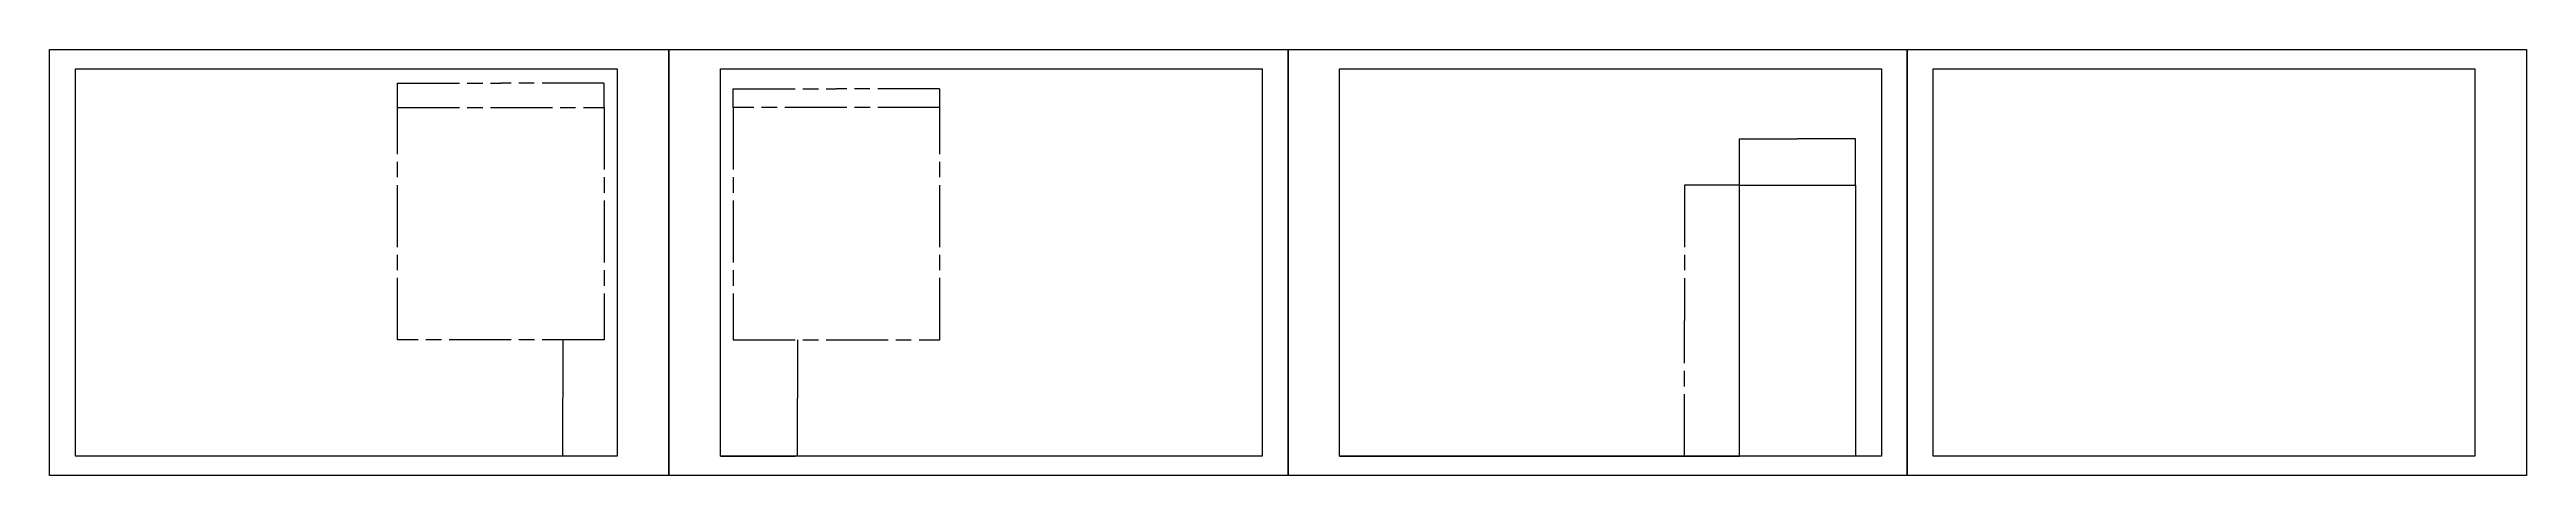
# Model space of a CAD drawing. Header units: inches. Extents: x 4882 to 24082, y 3624 to 18190.
# Drawn here: x 4882 to 24082, y 3624 to 6924 of the extents above; entities that cross this region are included whole.
import ezdxf

# ---------------------------------------------------------------- set-up
doc = ezdxf.new("R2010")
doc.units = ezdxf.units.IN
doc.header["$MEASUREMENT"] = 0
doc.linetypes.add('ACAD_ISO08W100', pattern=[36, 24, -3, 6, -3])
doc.styles.get("Standard").update_dxf_attribs({"font": 'arial.ttf'})
doc.dimstyles.get("Standard").update_dxf_attribs({"dimtxt": 0.18, "dimasz": 0.18, "dimexe": 0.18, "dimexo": 0.0625, "dimgap": 0.09, "dimtad": 0, "dimtih": 1, "dimtoh": 1, "dimdec": 4, "dimzin": 0, "dimdsep": 46, "dimtxsty": 'Standard', "dimcen": 0.09, "dimadec": 0, "dimazin": 0, "dimtfac": 1, "dimtdec": 4, "dimtofl": 0, "dimtmove": 0, "dimatfit": 3, "dimfxl": 1, "dimtolj": 1, "dimtzin": 0, "dimarcsym": 0})

# ---------------------------------------------------------------- blocks, each defined once
blk = doc.blocks.new('*D77')
at = {"color": 0, "linetype": 'ACAD_ISO08W100', "lineweight": -2, "ltscale": 20, "transparency": 16777216}
for p, q in [((17982.04436585034, 5873.737285211893), (17982.04436585034, 6231.354785211894)), ((17982.22436585034, 6231.174785211893), (18431.44119395402, 6231.174785211893)), ((18881.86436585034, 6231.174785211893), (18432.64753774665, 6231.174785211893)), ((18882.04436585034, 5873.737285211893), (18882.04436585034, 6231.354785211894))]:
    blk.add_line(p, q, dxfattribs=at)
at = {"color": 0, "linetype": 'ACAD_ISO08W100', "ltscale": 20, "transparency": 16777216}
for points in [[(17982.22436585034, 6231.204785211893), (17982.22436585034, 6231.144785211894), (17982.04436585034, 6231.174785211893)], [(18881.86436585034, 6231.204785211893), (18881.86436585034, 6231.144785211894), (18882.04436585034, 6231.174785211893)]]:
    blk.add_solid(points, dxfattribs=at)
at = {"color": 0, "linetype": 'ACAD_ISO08W100', "ltscale": 20, "transparency": 16777216, "insert": (18432.04436585034, 6231.174785211893), "char_height": 0.18, "attachment_point": 5}
blk.add_mtext('\\A1;900.0000', dxfattribs=at)
blk = doc.blocks.new('*D78')
at = {"color": 0, "linetype": 'ACAD_ISO08W100', "lineweight": -2, "ltscale": 20, "transparency": 16777216}
for p, q in [((17981.98186585034, 5873.674785211895), (17554.36436585151, 5873.674785211895)), ((17554.54436585151, 5873.494785211895), (17554.54436585151, 4823.856688349684)), ((17554.54436585151, 3773.854785211895), (17554.54436585151, 4823.492882074104)), ((17981.98186585034, 3773.674785211895), (17554.36436585151, 3773.674785211895))]:
    blk.add_line(p, q, dxfattribs=at)
at = {"color": 0, "linetype": 'ACAD_ISO08W100', "ltscale": 20, "transparency": 16777216}
for points in [[(17554.51436585151, 5873.494785211895), (17554.57436585151, 5873.494785211895), (17554.54436585151, 5873.674785211895)], [(17554.51436585151, 3773.854785211895), (17554.57436585151, 3773.854785211895), (17554.54436585151, 3773.674785211895)]]:
    blk.add_solid(points, dxfattribs=at)
at = {"color": 0, "linetype": 'ACAD_ISO08W100', "ltscale": 20, "transparency": 16777216, "insert": (17554.5443658515, 4823.674785211889), "char_height": 0.18, "attachment_point": 5}
blk.add_mtext('\\A1;2100.0000', dxfattribs=at)
blk = doc.blocks.new('*D85')
at = {"color": 0, "linetype": 'ACAD_ISO08W100', "lineweight": -2, "ltscale": 20, "transparency": 16777216}
for p, q in [((10182.10686585034, 4673.674785211895), (10680.22436585162, 4673.674785211896)), ((10680.04436585162, 4673.494785211896), (10680.04436585162, 4223.856688349685)), ((10680.04436585162, 3773.854785211895), (10680.04436585162, 4223.492882074105)), ((10182.10686585034, 3773.674785211895), (10680.22436585162, 3773.674785211895))]:
    blk.add_line(p, q, dxfattribs=at)
at = {"color": 0, "linetype": 'ACAD_ISO08W100', "ltscale": 20, "transparency": 16777216}
for points in [[(10680.01436585162, 4673.494785211896), (10680.07436585162, 4673.494785211896), (10680.04436585162, 4673.674785211896)], [(10680.01436585162, 3773.854785211895), (10680.07436585162, 3773.854785211895), (10680.04436585162, 3773.674785211895)]]:
    blk.add_solid(points, dxfattribs=at)
at = {"color": 0, "linetype": 'ACAD_ISO08W100', "ltscale": 20, "transparency": 16777216, "insert": (10680.04436585162, 4223.674785211891), "char_height": 0.18, "attachment_point": 5}
blk.add_mtext('\\A1;900.0000', dxfattribs=at)
blk = doc.blocks.new('*D86')
at = {"color": 0, "linetype": 'ACAD_ISO08W100', "lineweight": -2, "ltscale": 20, "transparency": 16777216}
for p, q in [((9179.98186585034, 4673.674785211895), (8860.364365851501, 4673.674785211895)), ((8860.544365851501, 4673.494785211895), (8860.544365851501, 4223.856688349685)), ((8860.544365851503, 3773.854785211895), (8860.544365851501, 4223.492882074105)), ((9179.98186585034, 3773.674785211895), (8860.364365851503, 3773.674785211895))]:
    blk.add_line(p, q, dxfattribs=at)
at = {"color": 0, "linetype": 'ACAD_ISO08W100', "ltscale": 20, "transparency": 16777216}
for points in [[(8860.5143658515, 4673.494785211895), (8860.574365851502, 4673.494785211895), (8860.544365851501, 4673.674785211895)], [(8860.514365851503, 3773.854785211895), (8860.574365851504, 3773.854785211895), (8860.544365851503, 3773.674785211895)]]:
    blk.add_solid(points, dxfattribs=at)
at = {"color": 0, "linetype": 'ACAD_ISO08W100', "ltscale": 20, "transparency": 16777216, "insert": (8860.544365851501, 4223.674785211892), "char_height": 0.18, "attachment_point": 5}
blk.add_mtext('\\A1;900.0000', dxfattribs=at)
blk = doc.blocks.new('*D87')
at = {"color": 0, "linetype": 'ACAD_ISO08W100', "lineweight": -2, "ltscale": 20, "transparency": 16777216}
for p, q in [((7580.044365850335, 6473.737285211893), (7580.044365850335, 6663.354785211894)), ((7580.224365850336, 6663.174785211893), (8379.379741020868, 6663.174785211893)), ((9179.864365850335, 6663.174785211893), (8380.708990679803, 6663.174785211893)), ((9180.044365850335, 6473.737285211893), (9180.044365850335, 6663.354785211894))]:
    blk.add_line(p, q, dxfattribs=at)
at = {"color": 0, "linetype": 'ACAD_ISO08W100', "ltscale": 20, "transparency": 16777216}
for points in [[(7580.224365850336, 6663.204785211893), (7580.224365850336, 6663.144785211894), (7580.044365850335, 6663.174785211893)], [(9179.864365850335, 6663.204785211893), (9179.864365850335, 6663.144785211894), (9180.044365850335, 6663.174785211893)]]:
    blk.add_solid(points, dxfattribs=at)
at = {"color": 0, "linetype": 'ACAD_ISO08W100', "ltscale": 20, "transparency": 16777216, "insert": (8380.044365850335, 6663.174785211893), "char_height": 0.18, "attachment_point": 5}
blk.add_mtext('\\A1;1600.0000', dxfattribs=at)
blk = doc.blocks.new('*D88')
at = {"color": 0, "linetype": 'ACAD_ISO08W100', "lineweight": -2, "ltscale": 20, "transparency": 16777216}
for p, q in [((10182.04436585034, 6473.737285211893), (10182.04436585034, 6619.854785211894)), ((10182.22436585034, 6619.674785211893), (10981.37974102087, 6619.674785211893)), ((11781.86436585034, 6619.674785211893), (10982.7089906798, 6619.674785211893)), ((11782.04436585034, 6473.737285211893), (11782.04436585034, 6619.854785211894))]:
    blk.add_line(p, q, dxfattribs=at)
at = {"color": 0, "linetype": 'ACAD_ISO08W100', "ltscale": 20, "transparency": 16777216}
for points in [[(10182.22436585034, 6619.704785211893), (10182.22436585034, 6619.644785211894), (10182.04436585034, 6619.674785211893)], [(11781.86436585034, 6619.704785211893), (11781.86436585034, 6619.644785211894), (11782.04436585034, 6619.674785211893)]]:
    blk.add_solid(points, dxfattribs=at)
at = {"color": 0, "linetype": 'ACAD_ISO08W100', "ltscale": 20, "transparency": 16777216, "insert": (10982.04436585034, 6619.674785211893), "char_height": 0.18, "attachment_point": 5}
blk.add_mtext('\\A1;1600.0000', dxfattribs=at)

msp = doc.modelspace()

# ---------------------------------------------------------------- linework, layer by layer
at = {"color": 7, "ltscale": 20}
for p, q in [((4882.044365850335, 3623.674785211893), (4882.044365850335, 6923.674785211893)), ((4882.044365850335, 6923.674785211893), (9682.044365850335, 6923.674785211893)), ((9682.044365850335, 6923.674785211893), (9682.044365850335, 3623.674785211893)), ((9682.044365850335, 3623.674785211893), (9682.044365850335, 6923.674785211893)), ((9682.044365850335, 6923.674785211893), (14482.04436585034, 6923.674785211893)), ((14482.04436585034, 6923.674785211893), (14482.04436585034, 3623.674785211893)), ((14482.04436585034, 3623.674785211893), (14482.04436585034, 6923.674785211893)), ((14482.04436585034, 6923.674785211893), (19282.04436585034, 6923.674785211893)), ((19282.04436585034, 6923.674785211893), (19282.04436585034, 3623.674785211893)), ((19282.04436585034, 3623.674785211893), (19282.04436585034, 6923.674785211893)), ((19282.04436585034, 6923.674785211893), (24082.04436585034, 6923.674785211893)), ((24082.04436585034, 6923.674785211893), (24082.04436585034, 3623.674785211893)), ((5082.044365850335, 3773.674785211893), (5082.044365850335, 6773.674785211893)), ((5082.044365850335, 6773.674785211893), (9282.044365850335, 6773.674785211893)), ((9282.044365850335, 6773.674785211893), (9282.044365850335, 3773.674785211893)), ((10082.04436585034, 3773.674785211893), (10082.04436585034, 6773.674785211893)), ((10082.04436585034, 6773.674785211893), (14282.04436585034, 6773.674785211893)), ((14282.04436585034, 6773.674785211893), (14282.04436585034, 3773.674785211893)), ((14882.04436585034, 3773.674785211893), (14882.04436585034, 6773.674785211893)), ((14882.04436585034, 6773.674785211893), (19082.04436585034, 6773.674785211893)), ((19082.04436585034, 6773.674785211893), (19082.04436585034, 3773.674785211893)), ((19482.04436585034, 3773.674785211893), (19482.04436585034, 6773.674785211893)), ((19482.04436585034, 6773.674785211893), (23682.04436585034, 6773.674785211893)), ((23682.04436585034, 6773.674785211893), (23682.04436585034, 3773.674785211893)), ((17982.04436585034, 3773.674785211893), (17982.04436585034, 5873.674785211893)), ((17982.04436585034, 5873.674785211893), (18882.04436585034, 5873.674785211893)), ((18882.04436585034, 5873.674785211893), (18882.04436585034, 3773.674785211893)), ((9282.044365850335, 3773.674785211893), (5082.044365850335, 3773.674785211893)), ((14282.04436585034, 3773.674785211893), (10082.04436585034, 3773.674785211893)), ((19082.04436585034, 3773.674785211893), (14882.04436585034, 3773.674785211893)), ((14882.04436585034, 3773.674785211893), (17982.04436585034, 3773.674785211893)), ((23682.04436585034, 3773.674785211893), (19482.04436585034, 3773.674785211893)), ((9682.044365850335, 3623.674785211893), (4882.044365850335, 3623.674785211893)), ((9682.044365850335, 3623.674785211893), (9576.044365850335, 3623.674785211893)), ((14482.04436585034, 3623.674785211893), (9682.044365850335, 3623.674785211893)), ((14482.04436585034, 3623.674785211893), (9682.044365850335, 3623.674785211893)), ((14482.04436585034, 3623.674785211893), (14376.04436585034, 3623.674785211893)), ((19282.04436585034, 3623.674785211893), (14482.04436585034, 3623.674785211893)), ((19282.04436585034, 3623.674785211893), (19176.04436585034, 3623.674785211893)), ((24082.04436585034, 3623.674785211893), (19282.04436585034, 3623.674785211893)), ((24082.04436585034, 3623.674785211893), (23976.04436585034, 3623.674785211893))]:
    msp.add_line(p, q, dxfattribs=at)
at = {"color": 7, "linetype": 'ACAD_ISO08W100', "ltscale": 20}
for p, q in [((7580.044365850335, 4673.674785211893), (7580.044365850335, 6473.674785211893)), ((7580.044365850335, 6473.674785211893), (9180.044365850335, 6473.674785211893)), ((9180.044365850335, 6473.674785211893), (9180.044365850335, 4673.674785211893)), ((11782.04436585034, 6473.674785211893), (10182.04436585034, 6473.674785211893)), ((10182.04436585034, 6473.674785211893), (10182.04436585034, 4673.674785211893)), ((11782.04436585034, 4673.674785211893), (11782.04436585034, 6473.674785211893)), ((9180.044365850335, 4673.674785211893), (7580.044365850335, 4673.674785211893)), ((10182.04436585034, 4673.674785211893), (11782.04436585034, 4673.674785211893)), ((9282.044365850335, 3773.674785211893), (9180.044365850335, 3773.674785211893)), ((10082.04436585034, 3773.674785211893), (10182.04436585034, 3773.674785211893))]:
    msp.add_line(p, q, dxfattribs=at)

# ---------------------------------------------------------------- dimensions: what is measured, and where the dimension line sits
for base, p1, p2, picture, middle in [((9180.044365850335, 6663.174785211893), (7580.044365850335, 6473.674785211893), (9180.044365850335, 6473.674785211893), '*D87', (8380.044365850335, 6663.174785211893)), ((11782.04436585034, 6619.674785211893), (10182.04436585034, 6473.674785211893), (11782.04436585034, 6473.674785211893), '*D88', (10982.04436585034, 6619.674785211893)), ((18882.04436585034, 6231.174785211893), (17982.04436585034, 5873.674785211893), (18882.04436585034, 5873.674785211893), '*D77', (18432.04436585034, 6231.174785211893))]:
    dim = msp.add_linear_dim(base=base, p1=p1, p2=p2, dimstyle='Standard', dxfattribs=at)
    dim.commit()
    dim.dimension.update_dxf_attribs({"geometry": picture, "text_midpoint": middle})
for base, p1, p2, picture, middle in [((17554.54436585151, 5873.674785211895), (17982.04436585034, 3773.674785211893), (17982.04436585034, 5873.674785211893), '*D78', (17554.5443658515, 4823.674785211889)), ((8860.544365851503, 3773.674785211895), (9180.044365850335, 4673.674785211893), (9180.044365850335, 3773.674785211893), '*D86', (8860.544365851501, 4223.674785211892)), ((10680.04436585162, 3773.674785211895), (10182.04436585034, 4673.674785211893), (10182.04436585034, 3773.674785211893), '*D85', (10680.04436585162, 4223.674785211891))]:
    dim = msp.add_linear_dim(base=base, p1=p1, p2=p2, angle=90, dimstyle='Standard', dxfattribs=at)
    dim.commit()
    dim.dimension.update_dxf_attribs({"geometry": picture, "text_midpoint": middle})

doc.saveas('drawing.dxf')
